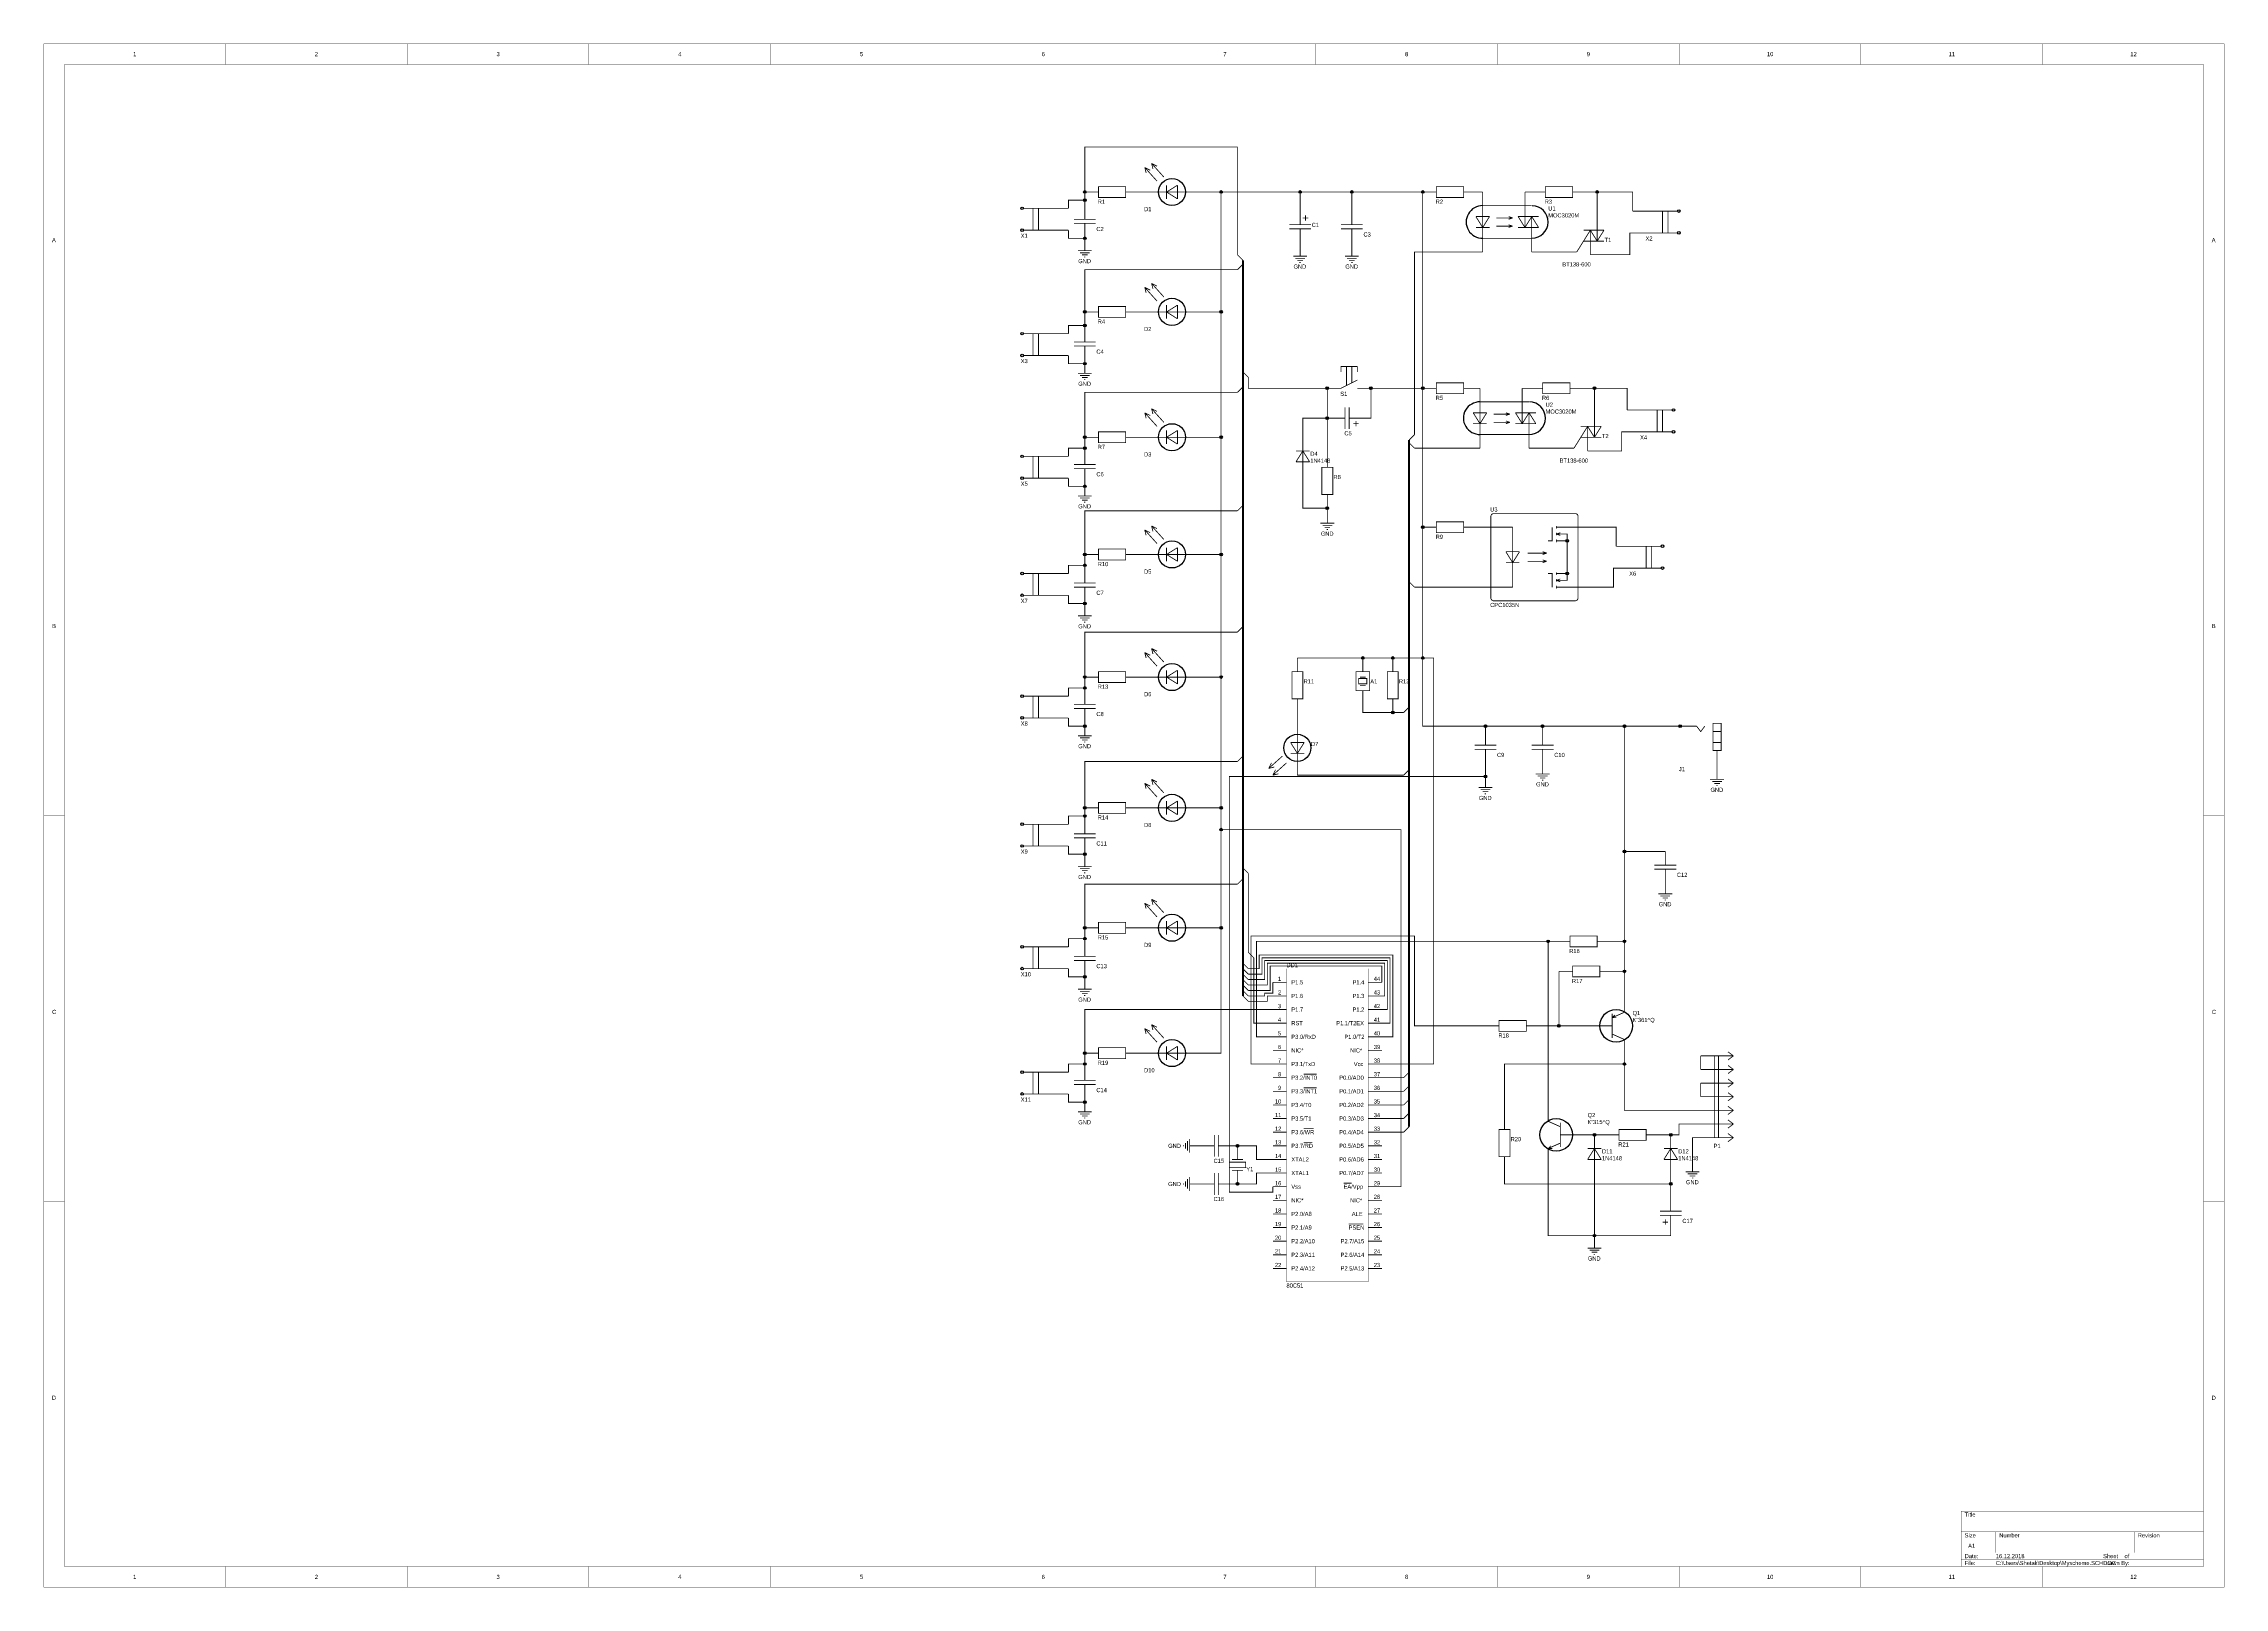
# Model space of a CAD drawing. Header units: millimetres. Extents: x 0 to 1291, y 0 to 606.
# Drawn here: x 0 to 800, y 0 to 566 of the extents above; entities that cross this region are included whole.
import ezdxf

# ---------------------------------------------------------------- set-up
doc = ezdxf.new("R2010")
doc.units = ezdxf.units.MM
doc.layers.add('Sheet', color=255, linetype='Continuous')

msp = doc.modelspace()

# ---------------------------------------------------------------- linework, layer by layer
at = {"layer": 'Sheet'}
for points, const_width in [([(0, 566.42), (800.06, 566.42), (800.06, 0.04), (0, 0.04), (0, 566.42)], 0.0991), ([(66.67, 558.8), (66.67, 566.42)], 0.0991), ([(133.35, 558.8), (133.35, 566.42)], 0.0991), ([(200.03, 558.8), (200.03, 566.42)], 0.0991), ([(266.7, 558.8), (266.7, 566.42)], 0.0991), ([(333.38, 558.8), (333.38, 566.42)], 0.0991), ([(400.05, 558.8), (400.05, 566.42)], 0.0991), ([(466.73, 558.8), (466.73, 566.42)], 0.0991), ([(533.4, 558.8), (533.4, 566.42)], 0.0991), ([(600.07, 558.8), (600.07, 566.42)], 0.0991), ([(666.75, 558.8), (666.75, 566.42)], 0.0991), ([(733.43, 558.8), (733.43, 566.42)], 0.0991), ([(7.62, 558.8), (792.44, 558.8), (792.44, 7.66), (7.62, 7.66), (7.62, 558.8)], 0.0991), ([(438, 489), (438, 528.5), (382, 528.5), (382, 507)], 0.3), ([(408.5, 516), (404, 521)], 0.3), ([(404, 521), (404.5, 519), (404.5, 519)], 0.3), ([(404, 521), (406, 520)], 0.3), ([(411, 517.5), (406.5, 522.5)], 0.3), ([(406.5, 522.5), (407, 520.5), (407, 520.5)], 0.3), ([(406.5, 522.5), (408.5, 521.5)], 0.3), ([(387, 512), (382, 512)], 0.3), ([(397, 514), (387, 514), (387, 510), (397, 510), (397, 514)], 0.3), ([(397, 512), (402, 512)], 0.3), ([(402, 512), (404, 512)], 0.3), ([(409, 512), (404, 512)], 0.3), ([(412, 512), (409, 512)], 0.3), ([(412, 514.5), (412, 509.5)], 0.3), ([(412, 512), (416, 514.5), (416, 514.5)], 0.3), ([(416, 512), (412, 512)], 0.3), ([(412, 512), (416, 509.5), (416, 509.5)], 0.3), ([(416, 509.5), (416, 514.5)], 0.3), ([(416, 512), (419, 512)], 0.3), ([(419, 512), (424, 512)], 0.3), ([(424, 512), (432, 512)], 0.3), ([(432, 512), (432, 467)], 0.3), ([(432, 512), (506, 512)], 0.3), ([(461, 512), (461, 505)], 0.3), ([(480, 505), (480, 512)], 0.3), ([(511, 512), (506, 512)], 0.3), ([(506, 512), (506, 440)], 0.3), ([(521, 514), (511, 514), (511, 510), (521, 510), (521, 514)], 0.3), ([(521, 512), (526, 512)], 0.3), ([(526, 512), (528, 512)], 0.3), ([(528, 507), (528, 512)], 0.3), ([(543.5, 512), (546, 512)], 0.3), ([(543.5, 507), (543.5, 512)], 0.3), ([(551, 512), (546, 512)], 0.3), ([(561, 514), (551, 514), (551, 510), (561, 510), (561, 514)], 0.3), ([(561, 512), (566, 512)], 0.3), ([(570, 503), (570, 512), (566, 512)], 0.3), ([(583, 505), (583, 512), (570, 512)], 0.3), ([(359.5, 506), (371, 506)], 0.3), ([(363, 506), (363, 498)], 0.3), ([(365, 498), (365, 506)], 0.3), ([(371, 506), (376, 506)], 0.3), ([(376, 506), (376, 509), (382, 509)], 0.3), ([(382, 502), (382, 507)], 0.3), ([(461, 500), (461, 505)], 0.3), ([(480, 500), (480, 505)], 0.3), ([(528, 507), (528, 495)], 0.3), ([(528, 507), (546, 507)], 0.3), ([(543.5, 499), (543.5, 507)], 0.3), ([(588, 505), (583, 505)], 0.3), ([(599.5, 505), (588, 505)], 0.3), ([(594, 505), (594, 497)], 0.3), ([(596, 497), (596, 505)], 0.3), ([(359.5, 498), (371, 498)], 0.3), ([(371, 498), (376, 498)], 0.3), ([(376, 498), (376, 495), (382, 495)], 0.3), ([(386, 502), (378, 502)], 0.3), ([(386, 500.5), (378, 500.5)], 0.3), ([(382, 500.5), (382, 495.5)], 0.3), ([(465, 500), (457, 500)], 0.3), ([(465, 498.5), (457, 498.5)], 0.3), ([(461, 498.5), (461, 493.5)], 0.3), ([(462, 502.5), (464, 502.5)], 0.3), ([(463, 501.5), (463, 503.5)], 0.3), ([(484, 500), (476, 500)], 0.3), ([(484, 498.5), (476, 498.5)], 0.3), ([(480, 498.5), (480, 493.5)], 0.3), ([(525.5, 503), (530.5, 503)], 0.3), ([(528, 499), (525.5, 503)], 0.3), ([(525.5, 499), (530.5, 499)], 0.3), ([(528, 499), (530.5, 503)], 0.3), ([(533, 502.5), (539, 502.5)], 0.3), ([(539, 499.5), (533, 499.5)], 0.3), ([(539, 502.5), (537.5, 503), (537.5, 503)], 0.3), ([(539, 502.5), (537.5, 502)], 0.3), ([(539, 499.5), (537.5, 500), (537.5, 500)], 0.3), ([(539, 499.5), (537.5, 499)], 0.3), ([(543.5, 499), (541, 503)], 0.3), ([(543.5, 503), (541, 503)], 0.3), ([(543.5, 499), (541, 499)], 0.3), ([(543.5, 503), (548.5, 503)], 0.3), ([(546, 503), (543.5, 499)], 0.3), ([(543.5, 499), (548.5, 499)], 0.3), ([(546, 503), (548.5, 499)], 0.3), ([(546, 495), (546, 503)], 0.3), ([(565, 498), (570, 498)], 0.3), ([(567.5, 498), (565, 494)], 0.3), ([(567.5, 498), (567.5, 494)], 0.3), ([(567.5, 498), (570, 494)], 0.3), ([(583, 497), (582, 497), (582, 489), (567.5, 489)], 0.3), ([(570, 498), (570, 503)], 0.3), ([(570, 494), (572.5, 498)], 0.3), ([(570, 494), (570, 498)], 0.3), ([(570, 498), (572.5, 498)], 0.3), ([(588, 497), (583, 497)], 0.3), ([(599.5, 497), (588, 497)], 0.3), ([(379.46, 490.46), (384.54, 490.46)], 0.3), ([(380.22, 489.7), (383.78, 489.7)], 0.3), ([(380.98, 488.94), (383.02, 488.94)], 0.3), ([(381.75, 488.17), (382.25, 488.17)], 0.3), ([(382, 495.5), (382, 493)], 0.3), ([(382, 493), (382, 490.46)], 0.3), ([(440, 487), (438, 489)], 0.3), ([(458.46, 488.46), (463.54, 488.46)], 0.3), ([(461, 493.5), (461, 491)], 0.3), ([(461, 491), (461, 488.46)], 0.3), ([(477.46, 488.46), (482.54, 488.46)], 0.3), ([(480, 491), (480, 493.5)], 0.3), ([(480, 491), (480, 488.46)], 0.3), ([(503, 423), (503, 490), (528, 490), (528, 490)], 0.3), ([(528, 495), (546, 495)], 0.3), ([(528, 495), (528, 490)], 0.3), ([(546, 495), (546, 490)], 0.3), ([(557.5, 490), (546, 490), (546, 490)], 0.3), ([(562.5, 490), (557.5, 490)], 0.3), ([(565, 494), (562.5, 490)], 0.3), ([(565, 494), (570, 494)], 0.3), ([(567.5, 494), (567.5, 489)], 0.3), ([(570, 494), (572.5, 494)], 0.3), ([(382, 462), (382, 483.5), (438, 483.5)], 0.3), ([(438, 483.5), (440, 485.5)], 0.3), ([(440, 217), (440, 487), (440, 487)], 0.749), ([(459.22, 487.7), (462.78, 487.7)], 0.3), ([(459.98, 486.94), (462.02, 486.94)], 0.3), ([(460.75, 486.17), (461.25, 486.17)], 0.3), ([(478.22, 487.7), (481.78, 487.7)], 0.3), ([(478.98, 486.94), (481.02, 486.94)], 0.3), ([(479.75, 486.17), (480.25, 486.17)], 0.3), ([(408.5, 472), (404, 477)], 0.3), ([(404, 477), (404.5, 475), (404.5, 475)], 0.3), ([(404, 477), (406, 476)], 0.3), ([(411, 473.5), (406.5, 478.5)], 0.3), ([(406.5, 478.5), (407, 476.5), (407, 476.5)], 0.3), ([(406.5, 478.5), (408.5, 477.5)], 0.3), ([(387, 468), (382, 468)], 0.3), ([(397, 470), (387, 470), (387, 466), (397, 466), (397, 470)], 0.3), ([(397, 468), (402, 468)], 0.3), ([(402, 468), (404, 468)], 0.3), ([(409, 468), (404, 468)], 0.3), ([(412, 468), (409, 468)], 0.3), ([(412, 470.5), (412, 465.5)], 0.3), ([(412, 468), (416, 470.5), (416, 470.5)], 0.3), ([(416, 468), (412, 468)], 0.3), ([(412, 468), (416, 465.5), (416, 465.5)], 0.3), ([(416, 465.5), (416, 470.5)], 0.3), ([(416, 468), (419, 468)], 0.3), ([(419, 468), (424, 468)], 0.3), ([(424, 468), (432, 468)], 0.3), ([(432, 467), (432, 422)], 0.3), ([(359.5, 460), (371, 460)], 0.3), ([(363, 460), (363, 452)], 0.3), ([(365, 452), (365, 460)], 0.3), ([(371, 460), (376, 460)], 0.3), ([(376, 460), (376, 463), (382, 463)], 0.3), ([(386, 457), (378, 457)], 0.3), ([(382, 457), (382, 462)], 0.3), ([(359.5, 452), (371, 452)], 0.3), ([(371, 452), (376, 452)], 0.3), ([(376, 452), (376, 449), (382, 449)], 0.3), ([(386, 455.5), (378, 455.5)], 0.3), ([(382, 455.5), (382, 450.5)], 0.3), ([(382, 450.5), (382, 448)], 0.3), ([(382, 448), (382, 445.46)], 0.3), ([(482, 448), (476, 448), (476, 446)], 0.3), ([(478, 448), (478, 441)], 0.3), ([(480, 448), (480, 442)], 0.3), ([(482, 448), (482, 446)], 0.3), ([(379.46, 445.46), (384.54, 445.46)], 0.3), ([(380.22, 444.7), (383.78, 444.7)], 0.3), ([(380.98, 443.94), (383.02, 443.94)], 0.3), ([(381.75, 443.17), (382.25, 443.17)], 0.3), ([(438, 438.5), (440, 440.5)], 0.3), ([(440, 446), (442, 444)], 0.3), ([(442, 444), (442, 444), (442, 440), (471, 440), (471, 429)], 0.3), ([(476, 440), (471, 440)], 0.3), ([(482, 443), (476, 440), (476, 440)], 0.3), ([(482, 440), (487, 440)], 0.3), ([(506, 440), (487, 440), (487, 429), (484, 429)], 0.3), ([(511, 440), (506, 440)], 0.3), ([(506, 440), (506, 389)], 0.3), ([(521, 442), (511, 442), (511, 438), (521, 438), (521, 442)], 0.3), ([(521, 440), (526, 440)], 0.3), ([(526, 440), (527, 440)], 0.3), ([(527, 435), (527, 440)], 0.3), ([(542.5, 440), (545, 440)], 0.3), ([(542.5, 435), (542.5, 440)], 0.3), ([(550, 440), (545, 440)], 0.3), ([(560, 442), (550, 442), (550, 438), (560, 438), (560, 442)], 0.3), ([(560, 440), (565, 440)], 0.3), ([(569, 431), (569, 440), (565, 440)], 0.3), ([(581, 432), (581, 440), (569, 440)], 0.3), ([(382, 417), (382, 438.5), (438, 438.5)], 0.3), ([(411, 427.5), (406.5, 432.5)], 0.3), ([(406.5, 432.5), (407, 430.5), (407, 430.5)], 0.3), ([(406.5, 432.5), (408.5, 431.5)], 0.3), ([(477.5, 425), (477.5, 433)], 0.3), ([(479, 425), (479, 433)], 0.3), ([(527, 435), (527, 423)], 0.3), ([(527, 435), (545, 435)], 0.3), ([(542.5, 427), (542.5, 435)], 0.3), ([(586, 432), (581, 432)], 0.3), ([(597.5, 432), (586, 432)], 0.3), ([(592, 432), (592, 424)], 0.3), ([(594, 424), (594, 432)], 0.3), ([(7.62, 424.81), (0, 424.81)], 0.0991), ([(397, 424), (387, 424), (387, 420), (397, 420), (397, 424)], 0.3), ([(408.5, 426), (404, 431)], 0.3), ([(404, 431), (404.5, 429), (404.5, 429)], 0.3), ([(404, 431), (406, 430)], 0.3), ([(412, 424.5), (412, 419.5)], 0.3), ([(412, 422), (416, 424.5), (416, 424.5)], 0.3), ([(416, 419.5), (416, 424.5)], 0.3), ([(462, 422), (462, 429), (462, 429), (471, 429)], 0.3), ([(471, 429), (472.5, 429)], 0.3), ([(471, 429), (471, 429)], 0.3), ([(471, 416), (471, 429)], 0.3), ([(471, 429), (471, 429)], 0.3), ([(477.5, 429), (472.5, 429)], 0.3), ([(479, 429), (484, 429)], 0.3), ([(480.5, 427), (482.5, 427)], 0.3), ([(481.5, 428), (481.5, 426)], 0.3), ([(524.5, 431), (529.5, 431)], 0.3), ([(527, 427), (524.5, 431)], 0.3), ([(524.5, 427), (529.5, 427)], 0.3), ([(527, 427), (529.5, 431)], 0.3), ([(532, 430.5), (538, 430.5)], 0.3), ([(538, 427.5), (532, 427.5)], 0.3), ([(538, 430.5), (536.5, 431), (536.5, 431)], 0.3), ([(538, 430.5), (536.5, 430)], 0.3), ([(538, 427.5), (536.5, 428), (536.5, 428)], 0.3), ([(538, 427.5), (536.5, 427)], 0.3), ([(542.5, 427), (540, 431)], 0.3), ([(542.5, 431), (540, 431)], 0.3), ([(542.5, 427), (540, 427)], 0.3), ([(542.5, 431), (547.5, 431)], 0.3), ([(545, 431), (542.5, 427)], 0.3), ([(542.5, 427), (547.5, 427)], 0.3), ([(545, 431), (547.5, 427)], 0.3), ([(545, 423), (545, 431)], 0.3), ([(564, 426), (569, 426)], 0.3), ([(566.5, 426), (564, 422)], 0.3), ([(566.5, 426), (566.5, 422)], 0.3), ([(566.5, 426), (569, 422)], 0.3), ([(581, 424), (579, 424), (579, 417), (566.5, 417)], 0.3), ([(569, 426), (569, 431)], 0.3), ([(569, 422), (571.5, 426)], 0.3), ([(569, 422), (569, 426)], 0.3), ([(569, 426), (571.5, 426)], 0.3), ([(586, 424), (581, 424)], 0.3), ([(597.5, 424), (586, 424)], 0.3), ([(792.48, 424.81), (800.1, 424.81)], 0.0991), ([(376, 415), (376, 418), (382, 418)], 0.3), ([(387, 422), (382, 422)], 0.3), ([(382, 412), (382, 417)], 0.3), ([(397, 422), (402, 422)], 0.3), ([(402, 422), (404, 422)], 0.3), ([(409, 422), (404, 422)], 0.3), ([(412, 422), (409, 422)], 0.3), ([(416, 422), (412, 422)], 0.3), ([(412, 422), (416, 419.5), (416, 419.5)], 0.3), ([(416, 422), (419, 422)], 0.3), ([(419, 422), (424, 422)], 0.3), ([(432, 422), (424, 422)], 0.3), ([(432, 378.5), (432, 422)], 0.3), ([(459.5, 417), (464.5, 417)], 0.3), ([(462, 417), (459.5, 413), (459.5, 413)], 0.3), ([(462, 417), (462, 422)], 0.3), ([(462, 413), (462, 417)], 0.3), ([(464.5, 413), (462, 417)], 0.3), ([(471, 411), (471, 416)], 0.3), ([(501, 169), (501, 421)], 0.749), ([(503, 423), (501, 421)], 0.3), ([(501, 420), (503, 418)], 0.3), ([(503, 418), (503, 418), (527, 418)], 0.3), ([(527, 423), (545, 423)], 0.3), ([(527, 423), (527, 418)], 0.3), ([(545, 423), (545, 418)], 0.3), ([(556.5, 418), (545, 418), (545, 418)], 0.3), ([(561.5, 418), (556.5, 418)], 0.3), ([(564, 422), (561.5, 418)], 0.3), ([(564, 422), (569, 422)], 0.3), ([(566.5, 422), (566.5, 417)], 0.3), ([(569, 422), (571.5, 422)], 0.3), ([(359.5, 415), (371, 415)], 0.3), ([(363, 415), (363, 407)], 0.3), ([(365, 407), (365, 415)], 0.3), ([(371, 415), (376, 415)], 0.3), ([(386, 412), (378, 412)], 0.3), ([(386, 410.5), (378, 410.5)], 0.3), ([(382, 410.5), (382, 405.5)], 0.3), ([(459.5, 413), (464.5, 413)], 0.3), ([(462, 413), (462, 408)], 0.3), ([(471, 396), (462, 396), (462, 408)], 0.3), ([(469, 411), (469, 401), (473, 401), (473, 411), (469, 411)], 0.3), ([(359.5, 407), (371, 407)], 0.3), ([(371, 407), (376, 407)], 0.3), ([(376, 407), (376, 404), (382, 404)], 0.3), ([(379.46, 400.46), (384.54, 400.46)], 0.3), ([(382, 405.5), (382, 403)], 0.3), ([(382, 403), (382, 400.46)], 0.3), ([(471, 401), (471, 396)], 0.3), ([(380.22, 399.7), (383.78, 399.7)], 0.3), ([(380.98, 398.94), (383.02, 398.94)], 0.3), ([(381.75, 398.17), (382.25, 398.17)], 0.3), ([(382, 373.5), (382, 395), (438, 395)], 0.3), ([(438, 395), (440, 397)], 0.3), ([(471, 396), (471, 393)], 0.3), ([(471, 393), (471, 390.46)], 0.3), ([(531, 393), (531, 393.05), (531.01, 393.09), (531.01, 393.14), (531.02, 393.19), (531.03, 393.23), (531.05, 393.28), (531.07, 393.32), (531.09, 393.37), (531.11, 393.41), (531.13, 393.45), (531.16, 393.5), (531.18, 393.54), (531.21, 393.58), (531.25, 393.61), (531.28, 393.65), (531.31, 393.69), (531.35, 393.72), (531.39, 393.75), (531.42, 393.79), (531.46, 393.82), (531.5, 393.84), (531.55, 393.87), (531.59, 393.89), (531.63, 393.91), (531.68, 393.93), (531.72, 393.95), (531.77, 393.97), (531.81, 393.98), (531.86, 393.99), (531.91, 393.99), (531.95, 394), (532, 394)], 0.3), ([(531, 363), (531, 393)], 0.3), ([(532, 394), (562, 394)], 0.3), ([(562, 394), (562.05, 394), (562.09, 393.99), (562.14, 393.99), (562.19, 393.98), (562.23, 393.97), (562.28, 393.95), (562.32, 393.93), (562.37, 393.91), (562.41, 393.89), (562.45, 393.87), (562.5, 393.84), (562.54, 393.82), (562.58, 393.79), (562.61, 393.75), (562.65, 393.72), (562.69, 393.69), (562.72, 393.65), (562.75, 393.61), (562.79, 393.58), (562.82, 393.54), (562.84, 393.5), (562.87, 393.45), (562.89, 393.41), (562.91, 393.37), (562.93, 393.32), (562.95, 393.28), (562.97, 393.23), (562.98, 393.19), (562.99, 393.14), (562.99, 393.09), (563, 393.05), (563, 393)], 0.3), ([(563, 363), (563, 393)], 0.3), ([(408.5, 383), (404, 388)], 0.3), ([(404, 388), (404.5, 386), (404.5, 386)], 0.3), ([(404, 388), (406, 387)], 0.3), ([(411, 384.5), (406.5, 389.5)], 0.3), ([(406.5, 389.5), (407, 387.5), (407, 387.5)], 0.3), ([(406.5, 389.5), (408.5, 388.5)], 0.3), ([(468.46, 390.46), (473.54, 390.46)], 0.3), ([(469.22, 389.7), (472.78, 389.7)], 0.3), ([(469.98, 388.94), (472.02, 388.94)], 0.3), ([(470.75, 388.17), (471.25, 388.17)], 0.3), ([(511, 389), (506, 389)], 0.3), ([(506, 389), (506, 341)], 0.3), ([(521, 391), (511, 391), (511, 387), (521, 387), (521, 391)], 0.3), ([(521, 389), (526, 389)], 0.3), ([(531, 389), (526, 389)], 0.3), ([(531, 389), (539, 389)], 0.3), ([(539, 389), (539, 367)], 0.3), ([(553.5, 389), (553.5, 384), (552, 384)], 0.3), ([(555, 389.5), (555, 388.5)], 0.3), ([(555, 389), (563, 389)], 0.3), ([(555, 387), (555, 386)], 0.3), ([(555, 386.5), (556.5, 387)], 0.3), ([(559, 384), (559, 386.5), (555, 386.5)], 0.3), ([(555, 386.5), (556.5, 386)], 0.3), ([(555, 384.5), (555, 383.5)], 0.3), ([(555, 384), (559, 384), (559, 372), (555, 372)], 0.3), ([(563, 389), (568, 389)], 0.3), ([(577, 382), (577, 389), (568, 389)], 0.3), ([(387, 379), (382, 379)], 0.3), ([(397, 381), (387, 381), (387, 377), (397, 377), (397, 381)], 0.3), ([(397, 379), (402, 379)], 0.3), ([(402, 379), (404, 379)], 0.3), ([(409, 379), (404, 379)], 0.3), ([(412, 379), (409, 379)], 0.3), ([(412, 381.5), (412, 376.5)], 0.3), ([(412, 379), (416, 381.5), (416, 381.5)], 0.3), ([(416, 379), (412, 379)], 0.3), ([(412, 379), (416, 376.5), (416, 376.5)], 0.3), ([(416, 376.5), (416, 381.5)], 0.3), ([(416, 379), (419, 379)], 0.3), ([(419, 379), (424, 379)], 0.3), ([(424, 379), (432, 379)], 0.3), ([(432, 334), (432, 378.5)], 0.3), ([(536.5, 380), (541.5, 380)], 0.3), ([(539, 376), (536.5, 380), (536.5, 380)], 0.3), ([(536.5, 376), (541.5, 376)], 0.3), ([(539, 376), (541.5, 380), (541.5, 380)], 0.3), ([(544.5, 379.5), (551.5, 379.5)], 0.3), ([(551.5, 376.5), (544.5, 376.5)], 0.3), ([(551.5, 379.5), (550, 380), (550, 380)], 0.3), ([(551.5, 379.5), (550, 379)], 0.3), ([(551.5, 376.5), (550, 377), (550, 377)], 0.3), ([(551.5, 376.5), (550, 376)], 0.3), ([(582, 382), (577, 382)], 0.3), ([(593.5, 382), (582, 382)], 0.3), ([(588, 382), (588, 374)], 0.3), ([(590, 374), (590, 382)], 0.3), ([(359.5, 372), (371, 372)], 0.3), ([(363, 372), (363, 364)], 0.3), ([(365, 364), (365, 372)], 0.3), ([(371, 372), (376, 372)], 0.3), ([(376, 372), (376, 375), (382, 375)], 0.3), ([(386, 368.5), (378, 368.5)], 0.3), ([(382, 368.5), (382, 373.5)], 0.3), ([(501, 369), (503, 367)], 0.3), ([(553.5, 367), (553.5, 372), (552, 372)], 0.3), ([(555, 371.5), (555, 372.5)], 0.3), ([(559, 372), (559, 369.5), (555, 369.5)], 0.3), ([(555, 369), (555, 370)], 0.3), ([(555, 369.5), (556.5, 370)], 0.3), ([(555, 369.5), (556.5, 369)], 0.3), ([(577, 374), (576, 374), (576, 367), (568, 367)], 0.3), ([(582, 374), (577, 374)], 0.3), ([(593.5, 374), (582, 374)], 0.3), ([(359.5, 364), (371, 364)], 0.3), ([(371, 364), (376, 364)], 0.3), ([(376, 364), (376, 361), (382, 361)], 0.3), ([(386, 367), (378, 367)], 0.3), ([(382, 367), (382, 362)], 0.3), ([(382, 362), (382, 359)], 0.3), ([(526, 367), (503, 367), (503, 367)], 0.3), ([(531, 367), (526, 367)], 0.3), ([(531, 367), (539, 367)], 0.3), ([(532, 362), (531.95, 362), (531.91, 362.01), (531.86, 362.01), (531.81, 362.02), (531.77, 362.03), (531.72, 362.05), (531.68, 362.07), (531.63, 362.09), (531.59, 362.11), (531.55, 362.13), (531.5, 362.16), (531.46, 362.18), (531.42, 362.21), (531.39, 362.25), (531.35, 362.28), (531.31, 362.31), (531.28, 362.35), (531.25, 362.39), (531.21, 362.42), (531.18, 362.46), (531.16, 362.5), (531.13, 362.55), (531.11, 362.59), (531.09, 362.63), (531.07, 362.68), (531.05, 362.72), (531.03, 362.77), (531.02, 362.81), (531.01, 362.86), (531.01, 362.91), (531, 362.95), (531, 363)], 0.3), ([(532, 362), (562, 362)], 0.3), ([(555, 366.5), (555, 367.5)], 0.3), ([(555, 367), (563, 367)], 0.3), ([(563, 363), (563, 362.95), (562.99, 362.91), (562.99, 362.86), (562.98, 362.81), (562.97, 362.77), (562.95, 362.72), (562.93, 362.68), (562.91, 362.63), (562.89, 362.59), (562.87, 362.55), (562.84, 362.5), (562.82, 362.46), (562.79, 362.42), (562.75, 362.39), (562.72, 362.35), (562.69, 362.31), (562.65, 362.28), (562.61, 362.25), (562.58, 362.21), (562.54, 362.18), (562.5, 362.16), (562.45, 362.13), (562.41, 362.11), (562.37, 362.09), (562.32, 362.07), (562.28, 362.05), (562.23, 362.03), (562.19, 362.02), (562.14, 362.01), (562.09, 362.01), (562.05, 362), (562, 362)], 0.3), ([(563, 367), (568, 367)], 0.3), ([(379.46, 356.46), (384.54, 356.46)], 0.3), ([(380.22, 355.7), (383.78, 355.7)], 0.3), ([(380.98, 354.94), (383.02, 354.94)], 0.3), ([(381.75, 354.17), (382.25, 354.17)], 0.3), ([(382, 359), (382, 356.46)], 0.3), ([(438, 350.5), (440, 352.5)], 0.3), ([(382, 329), (382, 350.5), (438, 350.5)], 0.3), ([(411, 339.5), (406.5, 344.5)], 0.3), ([(406.5, 344.5), (407, 342.5), (407, 342.5)], 0.3), ([(406.5, 344.5), (408.5, 343.5)], 0.3), ([(397, 336), (387, 336), (387, 332), (397, 332), (397, 336)], 0.3), ([(408.5, 338), (404, 343)], 0.3), ([(404, 343), (404.5, 341), (404.5, 341)], 0.3), ([(404, 343), (406, 342)], 0.3), ([(412, 336.5), (412, 331.5)], 0.3), ([(412, 334), (416, 336.5), (416, 336.5)], 0.3), ([(416, 331.5), (416, 336.5)], 0.3), ([(458, 336), (458, 326), (462, 326), (462, 336), (458, 336)], 0.3), ([(460, 336), (460, 341)], 0.3), ([(506, 341), (460, 341)], 0.3), ([(486.5, 329), (481.5, 329), (481.5, 336), (486.5, 336), (486.5, 329)], 0.3), ([(484, 336), (484, 341)], 0.3), ([(506, 341), (510, 341), (510, 192), (491, 192)], 0.3), ([(493, 336), (493, 326), (497, 326), (497, 336), (493, 336)], 0.3), ([(495, 336), (495, 341)], 0.3), ([(506, 341), (506, 316), (595.5, 316), (595.5, 316)], 0.3), ([(376, 327), (376, 330), (382, 330)], 0.3), ([(387, 334), (382, 334)], 0.3), ([(382, 324), (382, 329)], 0.3), ([(397, 334), (402, 334)], 0.3), ([(402, 334), (404, 334)], 0.3), ([(409, 334), (404, 334)], 0.3), ([(412, 334), (409, 334)], 0.3), ([(416, 334), (412, 334)], 0.3), ([(412, 334), (416, 331.5), (416, 331.5)], 0.3), ([(416, 334), (419, 334)], 0.3), ([(419, 334), (424, 334)], 0.3), ([(424, 334), (432, 334)], 0.3), ([(432, 334), (432, 286.5)], 0.3), ([(485.5, 333.5), (482.5, 333.5), (482.5, 331.5), (485.5, 331.5), (485.5, 333.5)], 0.3), ([(483, 334), (485, 334)], 0.3), ([(483, 331), (485, 331)], 0.3), ([(484, 329), (484, 324)], 0.3), ([(359.5, 327), (371, 327)], 0.3), ([(363, 327), (363, 319)], 0.3), ([(365, 319), (365, 327)], 0.3), ([(371, 327), (376, 327)], 0.3), ([(386, 324), (378, 324)], 0.3), ([(386, 322.5), (378, 322.5)], 0.3), ([(382, 322.5), (382, 317.5)], 0.3), ([(460, 326), (460, 321)], 0.3), ([(460, 321), (460, 318)], 0.3), ([(484, 324), (484, 321), (499, 321)], 0.3), ([(495, 326), (495, 321)], 0.3), ([(499, 321), (501, 323)], 0.3), ([(359.5, 319), (371, 319)], 0.3), ([(371, 319), (376, 319)], 0.3), ([(376, 319), (376, 316), (382, 316)], 0.3), ([(379.46, 312.46), (384.54, 312.46)], 0.3), ([(382, 317.5), (382, 315)], 0.3), ([(382, 315), (382, 312.46)], 0.3), ([(460, 313), (460, 318)], 0.3), ([(460, 310), (460, 313)], 0.3), ([(529, 316), (529, 314)], 0.3), ([(529, 309), (529, 314)], 0.3), ([(550, 316), (550, 314)], 0.3), ([(550, 309), (550, 314)], 0.3), ([(580, 316), (580, 237)], 0.3), ([(600.5, 316), (595.5, 316)], 0.3), ([(606.5, 316), (600.5, 316)], 0.3), ([(606.5, 316), (608, 314), (609.5, 316)], 0.3), ([(612.5, 307), (612.5, 317)], 0.3), ([(612.5, 307), (615.5, 307), (615.5, 317), (612.5, 317)], 0.3), ([(612.5, 317), (615.46, 317), (615.46, 314.04), (612.5, 314.04), (612.5, 317)], 0.3), ([(612.5, 314), (615.5, 314)], 0.3), ([(380.22, 311.7), (383.78, 311.7)], 0.3), ([(380.98, 310.94), (383.02, 310.94)], 0.3), ([(381.75, 310.17), (382.25, 310.17)], 0.3), ([(438, 303), (440, 305)], 0.3), ([(454.5, 305), (449.5, 300.5)], 0.3), ([(462.5, 310), (457.5, 310)], 0.3), ([(460, 306), (457.5, 310), (457.5, 310)], 0.3), ([(457.5, 306), (462.5, 306)], 0.3), ([(460, 310), (460, 306)], 0.3), ([(460, 306), (462.5, 310), (462.5, 310)], 0.3), ([(460, 306), (460, 303)], 0.3), ([(533, 309), (525, 309)], 0.3), ([(533, 307.5), (525, 307.5)], 0.3), ([(529, 307.5), (529, 302.5)], 0.3), ([(554, 309), (546, 309)], 0.3), ([(554, 307.5), (546, 307.5)], 0.3), ([(550, 307.5), (550, 302.5)], 0.3), ([(615.5, 310), (612.5, 310)], 0.3), ([(612.5, 310), (615.46, 310), (615.46, 307.04), (612.5, 307.04), (612.5, 310)], 0.3), ([(614, 307), (614, 302)], 0.3), ([(382, 281.5), (382, 303), (438, 303)], 0.3), ([(411, 291.5), (406.5, 296.5)], 0.3), ([(406.5, 296.5), (407, 294.5), (407, 294.5)], 0.3), ([(406.5, 296.5), (408.5, 295.5)], 0.3), ([(529, 297.5), (435, 297.5), (435, 145), (451, 145), (451, 147)], 0.3), ([(449.5, 300.5), (450.5, 302.5)], 0.3), ([(449.5, 300.5), (451.5, 301), (451.5, 301)], 0.3), ([(456, 302.5), (451, 298)], 0.3), ([(451, 298), (452, 300)], 0.3), ([(451, 298), (453, 298.5), (453, 298.5)], 0.3), ([(460, 303), (460, 298)], 0.3), ([(460, 298), (499, 298), (499, 298)], 0.3), ([(499, 298), (501, 300)], 0.3), ([(529, 302.5), (529, 296)], 0.3), ([(529, 296), (529, 293.46)], 0.3), ([(547.46, 298.46), (552.54, 298.46)], 0.3), ([(548.22, 297.7), (551.78, 297.7)], 0.3), ([(548.98, 296.94), (551.02, 296.94)], 0.3), ([(549.75, 296.17), (550.25, 296.17)], 0.3), ([(550, 302.5), (550, 301)], 0.3), ([(550, 301), (550, 298.46)], 0.3), ([(611.46, 296.46), (616.54, 296.46)], 0.3), ([(614, 299), (614, 302)], 0.3), ([(614, 299), (614, 296.46)], 0.3), ([(397, 288), (387, 288), (387, 284), (397, 284), (397, 288)], 0.3), ([(408.5, 290), (404, 295)], 0.3), ([(404, 295), (404.5, 293), (404.5, 293)], 0.3), ([(404, 295), (406, 294)], 0.3), ([(412, 288.5), (412, 283.5)], 0.3), ([(412, 286), (416, 288.5), (416, 288.5)], 0.3), ([(416, 283.5), (416, 288.5)], 0.3), ([(526.46, 293.46), (531.54, 293.46)], 0.3), ([(527.22, 292.7), (530.78, 292.7)], 0.3), ([(527.98, 291.94), (530.02, 291.94)], 0.3), ([(528.75, 291.17), (529.25, 291.17)], 0.3), ([(612.22, 295.7), (615.78, 295.7)], 0.3), ([(612.98, 294.94), (615.02, 294.94)], 0.3), ([(613.75, 294.17), (614.25, 294.17)], 0.3), ([(7.62, 283.21), (0, 283.21)], 0.0991), ([(359.5, 280), (371, 280)], 0.3), ([(363, 280), (363, 272)], 0.3), ([(365, 272), (365, 280)], 0.3), ([(371, 280), (376, 280)], 0.3), ([(376, 280), (376, 283), (382, 283)], 0.3), ([(387, 286), (382, 286)], 0.3), ([(382, 276.5), (382, 281.5)], 0.3), ([(397, 286), (402, 286)], 0.3), ([(402, 286), (404, 286)], 0.3), ([(409, 286), (404, 286)], 0.3), ([(412, 286), (409, 286)], 0.3), ([(416, 286), (412, 286)], 0.3), ([(412, 286), (416, 283.5), (416, 283.5)], 0.3), ([(416, 286), (419, 286)], 0.3), ([(419, 286), (424, 286)], 0.3), ([(424, 286), (432, 286)], 0.3), ([(432, 241.5), (432, 241.5), (432, 286.5)], 0.3), ([(792.48, 283.21), (800.1, 283.21)], 0.0991), ([(359.5, 272), (371, 272)], 0.3), ([(371, 272), (376, 272)], 0.3), ([(376, 272), (376, 269), (382, 269)], 0.3), ([(386, 276.5), (378, 276.5)], 0.3), ([(386, 275), (378, 275)], 0.3), ([(382, 275), (382, 270)], 0.3), ([(432, 278), (498, 278), (498, 147), (491, 147), (491, 147)], 0.3), ([(379.46, 264.46), (384.54, 264.46)], 0.3), ([(382, 270), (382, 267)], 0.3), ([(382, 267), (382, 264.46)], 0.3), ([(442, 262), (440, 264)], 0.3), ([(580, 270), (595, 270)], 0.3), ([(599, 265), (591, 265)], 0.3), ([(595, 265), (595, 270)], 0.3), ([(380.22, 263.7), (383.78, 263.7)], 0.3), ([(380.98, 262.94), (383.02, 262.94)], 0.3), ([(381.75, 262.17), (382.25, 262.17)], 0.3), ([(382, 236.5), (382, 258), (438, 258)], 0.3), ([(440, 260), (438, 258)], 0.3), ([(442, 262), (442, 233), (444, 231), (444, 207), (444, 207), (451, 207)], 0.3), ([(599, 263.5), (591, 263.5)], 0.3), ([(595, 263.5), (595, 258.5)], 0.3), ([(595, 258.5), (595, 257)], 0.3), ([(595, 257), (595, 254.46)], 0.3), ([(408.5, 246), (404, 251)], 0.3), ([(404, 251), (404.5, 249), (404.5, 249)], 0.3), ([(404, 251), (406, 250)], 0.3), ([(411, 247.5), (406.5, 252.5)], 0.3), ([(406.5, 252.5), (407, 250.5), (407, 250.5)], 0.3), ([(406.5, 252.5), (408.5, 251.5)], 0.3), ([(592.46, 254.46), (597.54, 254.46)], 0.3), ([(593.22, 253.7), (596.78, 253.7)], 0.3), ([(593.98, 252.94), (596.02, 252.94)], 0.3), ([(594.75, 252.17), (595.25, 252.17)], 0.3), ([(387, 242), (382, 242)], 0.3), ([(397, 244), (387, 244), (387, 240), (397, 240), (397, 244)], 0.3), ([(397, 242), (402, 242)], 0.3), ([(402, 242), (404, 242)], 0.3), ([(409, 242), (404, 242)], 0.3), ([(412, 242), (409, 242)], 0.3), ([(412, 244.5), (412, 239.5)], 0.3), ([(412, 242), (416, 244.5), (416, 244.5)], 0.3), ([(416, 242), (412, 242)], 0.3), ([(412, 242), (416, 239.5), (416, 239.5)], 0.3), ([(416, 239.5), (416, 244.5)], 0.3), ([(416, 242), (419, 242)], 0.3), ([(419, 242), (424, 242)], 0.3), ([(424, 242), (432, 242)], 0.3), ([(424, 196), (432, 196), (432, 241.5)], 0.3), ([(359.5, 235), (371, 235)], 0.3), ([(363, 235), (363, 227)], 0.3), ([(365, 227), (365, 235)], 0.3), ([(371, 235), (376, 235)], 0.3), ([(376, 235), (376, 238), (382, 238)], 0.3), ([(382, 231.5), (382, 236.5)], 0.3), ([(491, 202), (495, 202), (495, 232), (446, 232), (446, 227), (442, 227)], 0.3), ([(451, 192), (443, 192), (443, 192), (443, 239), (503, 239), (503, 206), (529, 206)], 0.3), ([(451, 202), (445, 202), (445, 202), (445, 237), (555, 237)], 0.3), ([(552, 237), (552, 176)], 0.3), ([(560, 237), (555, 237)], 0.3), ([(560, 235), (570, 235), (570, 239), (560, 239), (560, 235)], 0.3), ([(570, 237), (575, 237)], 0.3), ([(580, 237), (575, 237)], 0.3), ([(580, 237), (580, 216)], 0.3), ([(359.5, 227), (371, 227)], 0.3), ([(371, 227), (376, 227)], 0.3), ([(376, 227), (376, 224), (382, 224)], 0.3), ([(386, 231.5), (378, 231.5)], 0.3), ([(386, 230), (378, 230)], 0.3), ([(382, 230), (382, 225)], 0.3), ([(382, 225), (382, 222)], 0.3), ([(442, 227), (440, 229)], 0.3), ([(442, 225), (440, 227)], 0.3), ([(442, 223), (440, 225)], 0.3), ([(442, 225), (447, 225), (447, 231), (494, 231), (494, 207), (491, 207)], 0.3), ([(491, 212), (493, 212), (493, 230), (448, 230), (448, 223), (442, 223)], 0.3), ([(491, 217), (492, 217), (492, 229), (449, 229), (449, 221), (442, 221)], 0.3), ([(491, 222), (491, 228), (450, 228), (450, 219), (442, 219)], 0.3), ([(456, 227), (485.96, 227), (485.96, 112.04), (456, 112.04), (456, 227)], 0.0991), ([(561, 226), (556, 226)], 0.3), ([(556, 226), (556, 206)], 0.3), ([(561, 224), (571, 224), (571, 228), (561, 228), (561, 224)], 0.3), ([(571, 226), (576, 226)], 0.3), ([(580, 226), (576, 226)], 0.3), ([(379.46, 219.46), (384.54, 219.46)], 0.3), ([(380.22, 218.7), (383.78, 218.7)], 0.3), ([(380.98, 217.94), (383.02, 217.94)], 0.3), ([(381.75, 217.17), (382.25, 217.17)], 0.3), ([(382, 222), (382, 219.46)], 0.3), ([(442, 221), (440, 223)], 0.3), ([(442, 219), (440, 221)], 0.3), ([(442, 217), (440, 219)], 0.3), ([(442, 215), (440, 217)], 0.3), ([(451, 222), (451, 218), (448, 218), (448, 217), (442, 217)], 0.3), ([(451, 217), (451, 217), (449, 217), (449, 215), (442, 215)], 0.3), ([(456, 222), (451, 222)], 0.3), ([(456, 217), (451, 217)], 0.3), ([(486, 222), (491, 222)], 0.3), ([(486, 217), (491, 217)], 0.3), ([(580, 211), (580, 216)], 0.3), ([(451, 212), (382, 212), (382, 191)], 0.3), ([(456, 212), (451, 212)], 0.3), ([(486, 212), (491, 212)], 0.3), ([(534, 204), (544, 204), (544, 208), (534, 208), (534, 204)], 0.3), ([(580, 211), (575.5, 209), (575.5, 209)], 0.3), ([(575.5, 210.5), (575.5, 201.5)], 0.3), ([(575.5, 209), (576.5, 210), (576.5, 210)], 0.3), ([(575.5, 209), (577, 209), (577, 209)], 0.3), ([(408.5, 200), (404, 205)], 0.3), ([(404, 205), (404.5, 203), (404.5, 203)], 0.3), ([(404, 205), (406, 204)], 0.3), ([(411, 201.5), (406.5, 206.5)], 0.3), ([(406.5, 206.5), (407, 204.5), (407, 204.5)], 0.3), ([(406.5, 206.5), (408.5, 205.5)], 0.3), ([(456, 207), (451, 207)], 0.3), ([(456, 202), (451, 202)], 0.3), ([(486, 207), (491, 207)], 0.3), ([(486, 202), (491, 202)], 0.3), ([(534, 206), (529, 206)], 0.3), ([(544, 206), (549, 206)], 0.3), ([(549, 206), (556, 206)], 0.3), ([(556, 206), (556, 206), (566, 206)], 0.3), ([(571, 206), (566, 206)], 0.3), ([(571, 206), (575.5, 206)], 0.3), ([(580, 201), (575.5, 203), (575.5, 203)], 0.3), ([(580, 201), (580, 196)], 0.3), ([(376, 189), (376, 192), (382, 192)], 0.3), ([(387, 196), (382, 196)], 0.3), ([(397, 198), (387, 198), (387, 194), (397, 194), (397, 198)], 0.3), ([(397, 196), (402, 196)], 0.3), ([(402, 196), (404, 196)], 0.3), ([(409, 196), (404, 196)], 0.3), ([(412, 196), (409, 196)], 0.3), ([(412, 198.5), (412, 193.5)], 0.3), ([(412, 196), (416, 198.5), (416, 198.5)], 0.3), ([(416, 196), (412, 196)], 0.3), ([(412, 196), (416, 193.5), (416, 193.5)], 0.3), ([(416, 193.5), (416, 198.5)], 0.3), ([(416, 196), (419, 196)], 0.3), ([(419, 196), (424, 196)], 0.3), ([(456, 197), (451, 197)], 0.3), ([(456, 192), (451, 192)], 0.3), ([(486, 197), (491, 197)], 0.3), ([(486, 192), (491, 192)], 0.3), ([(536, 173), (536, 192), (580, 192)], 0.3), ([(580, 196), (580, 175), (608, 175), (608, 175)], 0.3), ([(608, 195), (608, 190)], 0.3), ([(613, 195), (608, 195)], 0.3), ([(613, 195), (620, 195)], 0.3), ([(613, 195), (613, 165)], 0.3), ([(614.5, 165), (614.5, 195)], 0.3), ([(620, 195), (618, 196.5)], 0.3), ([(620, 195), (618, 193.5)], 0.3), ([(359.5, 189), (371, 189)], 0.3), ([(363, 189), (363, 181)], 0.3), ([(365, 181), (365, 189)], 0.3), ([(371, 189), (376, 189)], 0.3), ([(386, 186), (378, 186)], 0.3), ([(386, 184.5), (378, 184.5)], 0.3), ([(382, 186), (382, 191)], 0.3), ([(382, 184.5), (382, 179.5)], 0.3), ([(456, 187), (451, 187)], 0.3), ([(463.07, 188.27), (462.35, 188.27)], 0.3), ([(464.68, 188.27), (463.07, 188.27)], 0.3), ([(465.99, 188.27), (464.68, 188.27)], 0.3), ([(467.09, 188.27), (465.99, 188.27)], 0.3), ([(486, 187), (491, 187)], 0.3), ([(491, 187), (499, 187)], 0.3), ([(501, 189), (499, 187)], 0.3), ([(501, 184), (499, 182)], 0.3), ([(613, 190), (608, 190)], 0.3), ([(608, 185), (608, 180)], 0.3), ([(613, 185), (608, 185)], 0.3), ([(613, 190), (620, 190)], 0.3), ([(613, 185), (620, 185)], 0.3), ([(620, 190), (618, 191.5)], 0.3), ([(620, 190), (618, 188.5)], 0.3), ([(620, 185), (618, 186.5)], 0.3), ([(620, 185), (618, 183.5)], 0.3), ([(359.5, 181), (371, 181)], 0.3), ([(371, 181), (376, 181)], 0.3), ([(376, 181), (376, 178), (382, 178)], 0.3), ([(382, 179.5), (382, 177)], 0.3), ([(382, 177), (382, 174.46)], 0.3), ([(456, 182), (451, 182)], 0.3), ([(456, 177), (451, 177)], 0.3), ([(463.07, 183.27), (462.35, 183.27)], 0.3), ([(464.68, 183.27), (463.07, 183.27)], 0.3), ([(465.99, 183.27), (464.68, 183.27)], 0.3), ([(467.09, 183.27), (465.99, 183.27)], 0.3), ([(486, 182), (491, 182)], 0.3), ([(486, 177), (491, 177)], 0.3), ([(491, 182), (499, 182)], 0.3), ([(491, 177), (499, 177)], 0.3), ([(501, 179), (499, 177)], 0.3), ([(552, 171), (552, 176)], 0.3), ([(613, 180), (608, 180)], 0.3), ([(613, 180), (620, 180)], 0.3), ([(620, 180), (618, 181.5)], 0.3), ([(620, 180), (618, 178.5)], 0.3), ([(620, 175), (618, 176.5)], 0.3), ([(379.46, 174.46), (384.54, 174.46)], 0.3), ([(380.22, 173.7), (383.78, 173.7)], 0.3), ([(380.98, 172.94), (383.02, 172.94)], 0.3), ([(381.75, 172.17), (382.25, 172.17)], 0.3), ([(456, 172), (451, 172)], 0.3), ([(464.47, 168.27), (462.35, 168.27)], 0.3), ([(465.95, 168.27), (464.47, 168.27)], 0.3), ([(486, 172), (491, 172)], 0.3), ([(491, 172), (499, 172)], 0.3), ([(501, 174), (499, 172)], 0.3), ([(501, 169), (499, 167)], 0.3), ([(538, 158), (538, 168), (534, 168), (534, 158), (538, 158)], 0.3), ([(536, 168), (536, 173)], 0.3), ([(552, 171), (556.5, 169), (556.5, 169)], 0.3), ([(556.5, 161.5), (556.5, 170.5)], 0.3), ([(578, 164), (588, 164), (588, 168), (578, 168), (578, 164)], 0.3), ([(593, 166), (600, 166), (600, 170), (608, 170)], 0.3), ([(613, 175), (608, 175)], 0.3), ([(613, 170), (608, 170)], 0.3), ([(613, 175), (620, 175)], 0.3), ([(613, 170), (620, 170)], 0.3), ([(620, 175), (618, 173.5)], 0.3), ([(620, 170), (618, 171.5)], 0.3), ([(620, 170), (618, 168.5)], 0.3), ([(418.17, 162.25), (418.17, 161.75)], 0.3), ([(418.94, 163.02), (418.94, 160.98)], 0.3), ([(419.7, 163.78), (419.7, 160.22)], 0.3), ([(420.46, 164.54), (420.46, 159.46)], 0.3), ([(423, 162), (420.46, 162)], 0.3), ([(424.5, 162), (423, 162)], 0.3), ([(429.5, 162), (424.5, 162)], 0.3), ([(429.5, 158), (429.5, 166)], 0.3), ([(431, 158), (431, 166)], 0.3), ([(431, 162), (436, 162)], 0.3), ([(451, 157), (445, 157), (445, 162), (436, 162)], 0.3), ([(438, 162), (438, 162)], 0.3), ([(438, 157), (438, 162)], 0.3), ([(456, 167), (451, 167)], 0.3), ([(456, 162), (451, 162)], 0.3), ([(463.83, 163.27), (462.35, 163.27)], 0.3), ([(465.44, 163.27), (463.83, 163.27)], 0.3), ([(486, 167), (491, 167)], 0.3), ([(486, 162), (491, 162)], 0.3), ([(491, 167), (499, 167)], 0.3), ([(552, 161), (556.5, 163), (556.5, 163)], 0.3), ([(552, 161), (553, 162), (553, 162)], 0.3), ([(552, 161), (552, 156)], 0.3), ([(552, 161), (553.5, 161), (553.5, 161)], 0.3), ([(561, 166), (556.5, 166)], 0.3), ([(561, 166), (566, 166)], 0.3), ([(566, 166), (573, 166)], 0.3), ([(566.5, 161), (571.5, 161)], 0.3), ([(569, 161), (566.5, 157), (566.5, 157)], 0.3), ([(569, 161), (569, 166)], 0.3), ([(569, 157), (569, 161)], 0.3), ([(571.5, 157), (569, 161)], 0.3), ([(578, 166), (573, 166)], 0.3), ([(588, 166), (593, 166)], 0.3), ([(594.5, 161), (599.5, 161)], 0.3), ([(597, 161), (594.5, 157), (594.5, 157)], 0.3), ([(597, 161), (597, 166)], 0.3), ([(597, 157), (597, 161)], 0.3), ([(599.5, 157), (597, 161)], 0.3), ([(608, 165), (605, 165), (605, 155), (605, 155)], 0.3), ([(613, 165), (608, 165)], 0.3), ([(613, 165), (620, 165)], 0.3), ([(620, 165), (618, 166.5)], 0.3), ([(620, 165), (618, 163.5)], 0.3), ([(429.5, 144), (429.5, 152)], 0.3), ([(431, 144), (431, 152)], 0.3), ([(441, 156), (441, 154), (435, 154), (435, 156), (441, 156)], 0.3), ([(436, 157), (440, 157)], 0.3), ([(436, 153), (440, 153)], 0.3), ([(451, 152), (445, 152), (445, 148), (436, 148)], 0.3), ([(438, 153), (438, 148)], 0.3), ([(456, 157), (451, 157)], 0.3), ([(456, 152), (451, 152)], 0.3), ([(486, 157), (491, 157)], 0.3), ([(486, 152), (491, 152)], 0.3), ([(536, 158), (536, 153)], 0.3), ([(597, 148), (536, 148), (536, 153)], 0.3), ([(552, 156), (552, 129), (597, 129), (597, 131.5)], 0.3), ([(566.5, 157), (571.5, 157)], 0.3), ([(569, 157), (569, 152)], 0.3), ([(569, 152), (569, 129)], 0.3), ([(594.5, 157), (599.5, 157)], 0.3), ([(597, 157), (597, 152)], 0.3), ([(597, 152), (597, 143)], 0.3), ([(602.46, 152.46), (607.54, 152.46)], 0.3), ([(605, 155), (605, 152.46)], 0.3), ([(418.17, 148.25), (418.17, 147.75)], 0.3), ([(418.94, 149.02), (418.94, 146.98)], 0.3), ([(419.7, 149.78), (419.7, 146.22)], 0.3), ([(420.46, 150.54), (420.46, 145.46)], 0.3), ([(423, 148), (420.46, 148)], 0.3), ([(424.5, 148), (423, 148)], 0.3), ([(429.5, 148), (424.5, 148)], 0.3), ([(431, 148), (436, 148)], 0.3), ([(456, 147), (451, 147)], 0.3), ([(478.29, 148.27), (476.94, 148.27)], 0.3), ([(479.86, 148.27), (478.29, 148.27)], 0.3), ([(486, 147), (491, 147)], 0.3), ([(603.22, 151.7), (606.78, 151.7)], 0.3), ([(603.98, 150.94), (606.02, 150.94)], 0.3), ([(604.75, 150.17), (605.25, 150.17)], 0.3), ([(7.62, 141.6), (0, 141.6)], 0.0991), ([(456, 142), (451, 142)], 0.3), ([(456, 137), (451, 137)], 0.3), ([(486, 142), (491, 142)], 0.3), ([(486, 137), (491, 137)], 0.3), ([(593, 138), (601, 138)], 0.3), ([(593, 136.5), (601, 136.5)], 0.3), ([(597, 138), (597, 143)], 0.3), ([(597, 136.5), (597, 131.5)], 0.3), ([(792.48, 141.6), (800.1, 141.6)], 0.0991), ([(456, 132), (451, 132)], 0.3), ([(480.03, 133.27), (478.8, 133.27)], 0.3), ([(481.26, 133.27), (480.03, 133.27)], 0.3), ([(482.61, 133.27), (481.26, 133.27)], 0.3), ([(484.22, 133.27), (482.61, 133.27)], 0.3), ([(486, 132), (491, 132)], 0.3), ([(569, 129), (569, 127)], 0.3), ([(596, 134), (594, 134)], 0.3), ([(595, 135), (595, 133)], 0.3), ([(456, 127), (451, 127)], 0.3), ([(456, 122), (451, 122)], 0.3), ([(486, 127), (491, 127)], 0.3), ([(486, 122), (491, 122)], 0.3), ([(566.46, 124.46), (571.54, 124.46)], 0.3), ([(567.22, 123.7), (570.78, 123.7)], 0.3), ([(567.98, 122.94), (570.02, 122.94)], 0.3), ([(568.75, 122.17), (569.25, 122.17)], 0.3), ([(569, 127), (569, 124.46)], 0.3), ([(456, 117), (451, 117)], 0.3), ([(486, 117), (491, 117)], 0.3), ([(703.58, 27.94), (792.48, 27.94)], 0.0991), ([(703.58, 7.62), (703.58, 27.94)], 0.0991), ([(703.58, 20.32), (792.48, 20.32)], 0.0991), ([(716.28, 12.7), (716.28, 20.32)], 0.0991), ([(767.08, 12.7), (767.08, 20.32)], 0.0991), ([(703.58, 12.7), (792.48, 12.7)], 0.0991), ([(703.58, 10.16), (792.48, 10.16)], 0.0991), ([(754.38, 7.62), (754.38, 12.7)], 0.0991), ([(66.67, 7.62), (66.67, 0)], 0.0991), ([(133.35, 7.62), (133.35, 0)], 0.0991), ([(200.03, 7.62), (200.03, 0)], 0.0991), ([(266.7, 7.62), (266.7, 0)], 0.0991), ([(333.38, 7.62), (333.38, 0)], 0.0991), ([(400.05, 7.62), (400.05, 0)], 0.0991), ([(466.73, 7.62), (466.73, 0)], 0.0991), ([(533.4, 7.62), (533.4, 0)], 0.0991), ([(600.07, 7.62), (600.07, 0)], 0.0991), ([(666.75, 7.62), (666.75, 0)], 0.0991), ([(733.43, 7.62), (733.43, 0)], 0.0991)]:
    msp.add_lwpolyline(points, dxfattribs=dict(at, const_width=const_width))
at = {"layer": 'Sheet', "const_width": 0.508}
for points in [[(381.75, 512, 1), (382.25, 512, 1)], [(431.75, 512, 1), (432.25, 512, 1)], [(460.75, 512, 1), (461.25, 512, 1)], [(479.75, 512, 1), (480.25, 512, 1)], [(505.75, 512, 1), (506.25, 512, 1)], [(569.75, 512, 1), (570.25, 512, 1)], [(381.75, 509, 1), (382.25, 509, 1)], [(381.75, 495, 1), (382.25, 495, 1)], [(381.75, 468, 1), (382.25, 468, 1)], [(431.75, 468, 1), (432.25, 468, 1)], [(381.75, 463, 1), (382.25, 463, 1)], [(381.75, 449, 1), (382.25, 449, 1)], [(470.75, 440, 1), (471.25, 440, 1)], [(486.75, 440, 1), (487.25, 440, 1)], [(505.75, 440, 1), (506.25, 440, 1)], [(568.75, 440, 1), (569.25, 440, 1)], [(470.75, 429, 1), (471.25, 429, 1)], [(470.75, 429, 1), (471.25, 429, 1)], [(381.75, 422, 1), (382.25, 422, 1)], [(381.75, 418, 1), (382.25, 418, 1)], [(431.75, 422, 1), (432.25, 422, 1)], [(381.75, 404, 1), (382.25, 404, 1)], [(470.75, 396, 1), (471.25, 396, 1)], [(505.75, 389, 1), (506.25, 389, 1)], [(381.75, 379, 1), (382.25, 379, 1)], [(431.75, 379, 1), (432.25, 379, 1)], [(381.75, 375, 1), (382.25, 375, 1)], [(381.75, 361, 1), (382.25, 361, 1)], [(483.75, 341, 1), (484.25, 341, 1)], [(494.75, 341, 1), (495.25, 341, 1)], [(505.75, 341, 1), (506.25, 341, 1)], [(381.75, 334, 1), (382.25, 334, 1)], [(381.75, 330, 1), (382.25, 330, 1)], [(431.75, 334, 1), (432.25, 334, 1)], [(494.75, 321, 1), (495.25, 321, 1)], [(381.75, 316, 1), (382.25, 316, 1)], [(528.75, 316, 1), (529.25, 316, 1)], [(549.75, 316, 1), (550.25, 316, 1)], [(579.75, 316, 1), (580.25, 316, 1)], [(528.75, 297.5, 1), (529.25, 297.5, 1)], [(381.75, 286, 1), (382.25, 286, 1)], [(381.75, 283, 1), (382.25, 283, 1)], [(431.75, 286, 1), (432.25, 286, 1)], [(431.75, 278, 1), (432.25, 278, 1)], [(381.75, 269, 1), (382.25, 269, 1)], [(579.75, 270, 1), (580.25, 270, 1)], [(381.75, 242, 1), (382.25, 242, 1)], [(431.75, 242, 1), (432.25, 242, 1)], [(381.75, 238, 1), (382.25, 238, 1)], [(551.75, 237, 1), (552.25, 237, 1)], [(579.75, 237, 1), (580.25, 237, 1)], [(381.75, 224, 1), (382.25, 224, 1)], [(579.75, 226, 1), (580.25, 226, 1)], [(555.75, 206, 1), (556.25, 206, 1)], [(381.75, 196, 1), (382.25, 196, 1)], [(381.75, 192, 1), (382.25, 192, 1)], [(579.75, 192, 1), (580.25, 192, 1)], [(381.75, 178, 1), (382.25, 178, 1)], [(437.75, 162, 1), (438.25, 162, 1)], [(568.75, 166, 1), (569.25, 166, 1)], [(596.75, 166, 1), (597.25, 166, 1)], [(437.75, 148, 1), (438.25, 148, 1)], [(596.75, 148, 1), (597.25, 148, 1)], [(568.75, 129, 1), (569.25, 129, 1)]]:
    msp.add_lwpolyline(points, format="xyb", close=True, dxfattribs=at)
at = {"layer": 'Sheet'}
for centre in [(494.98, 321.02), (494.98, 321.02), (494.98, 321.02), (555.98, 206.02), (555.98, 206.02), (555.98, 206.02), (555.98, 206.02), (555.98, 206.02), (555.98, 206.02), (381.98, 196.02), (381.98, 196.02), (381.98, 196.02), (381.98, 192.02), (381.98, 192.02), (579.98, 192.02), (579.98, 192.02)]:
    msp.add_circle(centre, 0.487, dxfattribs=at)
for centre, major_axis, ratio in [((381.98, 512.02), (0, 0.487), 0.999979), ((381.98, 512.02), (0, 0.487), 0.999979), ((381.98, 512.02), (0, 0.487), 0.999979), ((413.98, 512.02), (0, 4.98), 0.999967), ((431.98, 512.02), (0, 0.487), 0.997225), ((431.98, 512.02), (0, 0.487), 0.997225), ((431.98, 512.02), (0, 0.487), 0.997225), ((431.98, 512.02), (0, 0.487), 0.997225), ((431.98, 512.02), (0, 0.487), 0.997225), ((431.98, 512.02), (0, 0.487), 0.997225), ((460.98, 512.02), (0, 0.487), 0.999979), ((460.98, 512.02), (0, 0.487), 0.999979), ((479.98, 512.02), (0, 0.487), 0.999979), ((479.98, 512.02), (0, 0.487), 0.999979), ((505.98, 512.02), (0, 0.487), 0.999979), ((505.98, 512.02), (0, 0.487), 0.999979), ((505.98, 512.02), (0, 0.487), 0.999979), ((505.98, 512.02), (0, 0.487), 0.999979), ((505.98, 512.02), (0, 0.487), 0.999979), ((505.98, 512.02), (0, 0.487), 0.999979), ((505.98, 512.02), (0, 0.487), 0.999979), ((569.98, 512.02), (0, 0.487), 0.999979), ((569.98, 512.02), (0, 0.487), 0.999979), ((569.98, 512.02), (0, 0.487), 0.999979), ((569.98, 512.02), (0, 0.487), 0.999979), ((358.98, 506.02), (0, 0.479), 0.999968), ((381.98, 509.02), (0.487, 0), 0.997303), ((381.98, 509.02), (0.487, 0), 0.997303), ((599.98, 505.02), (0, 0.479), 0.999968), ((358.98, 498.02), (0, 0.479), 0.999968), ((599.98, 497.02), (0.479, 0), 0.997275), ((381.98, 495.02), (0, 0.487), 0.999979), ((381.98, 495.02), (0, 0.487), 0.999979), ((413.98, 468.02), (0, 4.98), 0.999966), ((381.98, 468.02), (0, 0.487), 0.999979), ((381.98, 468.02), (0, 0.487), 0.999979), ((381.98, 468.02), (0, 0.487), 0.999979), ((431.98, 468.02), (0, 0.487), 0.997225), ((431.98, 468.02), (0, 0.487), 0.997225), ((358.98, 460.02), (0, 0.479), 0.999968), ((381.98, 463.02), (0, 0.487), 0.999979), ((381.98, 463.02), (0, 0.487), 0.999979), ((358.98, 452.02), (0, 0.479), 0.999968), ((381.98, 449.02), (0, 0.487), 0.999979), ((381.98, 449.02), (0, 0.487), 0.999979), ((470.98, 440.02), (0, 0.487), 0.999937), ((470.98, 440.02), (0, 0.487), 0.999937), ((470.98, 440.02), (0, 0.487), 0.999937), ((470.98, 440.02), (0, 0.487), 0.999937), ((470.98, 440.02), (0, 0.487), 0.999937), ((486.98, 440.02), (0, 0.487), 0.999979), ((486.98, 440.02), (0, 0.487), 0.999979), ((486.98, 440.02), (0, 0.487), 0.999979), ((486.98, 440.02), (0, 0.487), 0.999979), ((486.98, 440.02), (0, 0.487), 0.999979), ((505.98, 440.02), (0, 0.487), 0.999979), ((505.98, 440.02), (0, 0.487), 0.999979), ((505.98, 440.02), (0, 0.487), 0.999979), ((505.98, 440.02), (0, 0.487), 0.999979), ((505.98, 440.02), (0, 0.487), 0.999979), ((505.98, 440.02), (0, 0.487), 0.999979), ((505.98, 440.02), (0, 0.487), 0.999979), ((505.98, 440.02), (0, 0.487), 0.999979), ((505.98, 440.02), (0, 0.487), 0.999979), ((568.98, 440.02), (0, 0.487), 0.999937), ((568.98, 440.02), (0, 0.487), 0.999937), ((568.98, 440.02), (0, 0.487), 0.999937), ((568.98, 440.02), (0, 0.487), 0.999937), ((597.98, 432.02), (0, 0.479), 0.999968), ((413.98, 422.02), (0, 4.98), 0.999701), ((470.98, 429.02), (0, 0.487), 0.999937), ((470.98, 429.02), (0, 0.487), 0.999937), ((470.98, 429.02), (0, 0.487), 0.999937), ((470.98, 429.02), (0, 0.487), 0.999937), ((470.98, 429.02), (0, 0.487), 0.999937), ((470.98, 429.02), (0, 0.487), 0.999937), ((470.98, 429.02), (0, 0.487), 0.999937), ((470.98, 429.02), (0, 0.487), 0.999937), ((470.98, 429.02), (0, 0.487), 0.999937), ((470.98, 429.02), (0, 0.487), 0.999937), ((470.98, 429.02), (0, 0.487), 0.999937), ((470.98, 429.02), (0, 0.487), 0.999937), ((597.98, 424.02), (0, 0.479), 0.999968), ((381.98, 422.02), (0.487, 0), 0.997298), ((381.98, 422.02), (0.487, 0), 0.997298), ((381.98, 422.02), (0.487, 0), 0.997298), ((381.98, 418.02), (0, 0.487), 0.999979), ((381.98, 418.02), (0, 0.487), 0.999979), ((431.98, 422.02), (0, 0.486), 0.999948), ((431.98, 422.02), (0, 0.486), 0.999948), ((431.98, 422.02), (0, 0.486), 0.999948), ((431.98, 422.02), (0, 0.486), 0.999948), ((431.98, 422.02), (0, 0.486), 0.999948), ((431.98, 422.02), (0, 0.486), 0.999948), ((358.98, 415.02), (0, 0.479), 0.999968), ((358.98, 407.02), (0, 0.479), 0.999968), ((381.98, 404.02), (0, 0.487), 0.999979), ((381.98, 404.02), (0, 0.487), 0.999979), ((470.98, 396.02), (0, 0.487), 0.999948), ((470.98, 396.02), (0, 0.487), 0.999948), ((470.98, 396.02), (0, 0.487), 0.999948), ((470.98, 396.02), (0, 0.487), 0.999948), ((470.98, 396.02), (0, 0.487), 0.999948), ((470.98, 396.02), (0, 0.487), 0.999948), ((470.98, 396.02), (0, 0.487), 0.999948), ((505.98, 389.02), (0, 0.487), 0.999979), ((505.98, 389.02), (0, 0.487), 0.999979), ((505.98, 389.02), (0, 0.487), 0.999979), ((505.98, 389.02), (0, 0.487), 0.999979), ((505.98, 389.02), (0, 0.487), 0.999979), ((505.98, 389.02), (0, 0.487), 0.999979), ((505.98, 389.02), (0, 0.487), 0.999979), ((558.98, 384.02), (0.479, 0), 0.997264), ((381.98, 379.02), (0, 0.487), 0.999979), ((381.98, 379.02), (0, 0.487), 0.999979), ((381.98, 379.02), (0, 0.487), 0.999979), ((413.98, 379.02), (0, 4.98), 0.999702), ((431.98, 379.02), (0, 0.487), 0.997225), ((431.98, 379.02), (0, 0.487), 0.997225), ((593.98, 382.02), (0, 0.479), 0.999958), ((358.98, 372.02), (0.479, 0), 0.997264), ((381.98, 375.02), (0, 0.487), 0.999979), ((381.98, 375.02), (0, 0.487), 0.999979), ((558.98, 372.02), (0.479, 0), 0.997264), ((593.98, 374.02), (0, 0.479), 0.999979), ((358.98, 364.02), (0, 0.479), 0.999979), ((381.98, 361.02), (0, 0.487), 0.999979), ((381.98, 361.02), (0, 0.487), 0.999979), ((413.98, 334.02), (0, 4.98), 0.9997), ((483.98, 341.02), (0, 0.487), 0.999979), ((483.98, 341.02), (0, 0.487), 0.999979), ((483.98, 341.02), (0, 0.487), 0.999979), ((494.98, 341.02), (0, 0.487), 0.999979), ((494.98, 341.02), (0, 0.487), 0.999979), ((494.98, 341.02), (0, 0.487), 0.999979), ((505.98, 341.02), (0, 0.487), 0.999979), ((505.98, 341.02), (0, 0.487), 0.999979), ((505.98, 341.02), (0, 0.487), 0.999979), ((505.98, 341.02), (0, 0.487), 0.999979), ((505.98, 341.02), (0, 0.487), 0.999979), ((505.98, 341.02), (0, 0.487), 0.999979), ((505.98, 341.02), (0, 0.487), 0.999979), ((505.98, 341.02), (0, 0.487), 0.999979), ((381.98, 334.02), (0.487, 0), 0.997309), ((381.98, 334.02), (0.487, 0), 0.997309), ((381.98, 334.02), (0.487, 0), 0.997309), ((381.98, 330.02), (0, 0.487), 0.999979), ((381.98, 330.02), (0, 0.487), 0.999979), ((431.98, 334.02), (0, 0.486), 0.999937), ((431.98, 334.02), (0, 0.486), 0.999937), ((431.98, 334.02), (0, 0.486), 0.999937), ((431.98, 334.02), (0, 0.486), 0.999937), ((431.98, 334.02), (0, 0.486), 0.999937), ((431.98, 334.02), (0, 0.486), 0.999937), ((358.98, 327.02), (0, 0.479), 0.999979), ((358.98, 319.02), (0, 0.479), 0.999958), ((381.98, 316.02), (0, 0.487), 0.999979), ((381.98, 316.02), (0, 0.487), 0.999979), ((459.98, 308.02), (4.98, 0), 0.999769), ((528.98, 316.02), (0, 0.487), 0.999979), ((528.98, 316.02), (0, 0.487), 0.999979), ((549.98, 316.02), (0, 0.487), 0.999979), ((549.98, 316.02), (0, 0.487), 0.999979), ((579.98, 316.02), (0, 0.487), 0.999979), ((579.98, 316.02), (0, 0.487), 0.999979), ((600.48, 316.02), (0.479, 0), 0.997264), ((528.98, 297.52), (0, 0.487), 0.999979), ((528.98, 297.52), (0, 0.487), 0.999979), ((413.98, 286.02), (0, 4.98), 0.999967), ((358.98, 280.02), (0, 0.479), 0.999979), ((381.98, 286.02), (0, 0.487), 0.999979), ((381.98, 286.02), (0, 0.487), 0.999979), ((381.98, 286.02), (0, 0.487), 0.999979), ((381.98, 283.02), (0, 0.487), 0.999979), ((381.98, 283.02), (0, 0.487), 0.999979), ((431.98, 286.02), (0, 0.487), 0.997225), ((431.98, 286.02), (0, 0.487), 0.997225), ((358.98, 272.02), (0.479, 0), 0.997285), ((431.98, 278.02), (0, 0.486), 0.999937), ((431.98, 278.02), (0, 0.486), 0.999937), ((381.98, 269.02), (0, 0.487), 0.999979), ((381.98, 269.02), (0, 0.487), 0.999979), ((579.98, 270.02), (0, 0.487), 0.999979), ((579.98, 270.02), (0, 0.487), 0.999979), ((381.98, 242.02), (0, 0.487), 0.999979), ((381.98, 242.02), (0, 0.487), 0.999979), ((381.98, 242.02), (0, 0.487), 0.999979), ((413.98, 242.02), (0, 4.98), 0.999967), ((431.98, 242.02), (0, 0.487), 0.997225), ((431.98, 242.02), (0, 0.487), 0.997225), ((358.98, 235.02), (0, 0.479), 0.999958), ((381.98, 238.02), (0, 0.487), 0.999979), ((381.98, 238.02), (0, 0.487), 0.999979), ((551.98, 237.02), (0, 0.487), 0.999979), ((551.98, 237.02), (0, 0.487), 0.999979), ((579.98, 237.02), (0, 0.487), 0.999979), ((579.98, 237.02), (0, 0.487), 0.999979), ((579.98, 237.02), (0, 0.487), 0.999979), ((579.98, 237.02), (0, 0.487), 0.999979), ((579.98, 237.02), (0, 0.487), 0.999979), ((579.98, 237.02), (0, 0.487), 0.999979), ((358.98, 227.02), (0, 0.479), 0.999958), ((381.98, 224.02), (0, 0.487), 0.999958), ((381.98, 224.02), (0, 0.487), 0.999958), ((579.98, 226.02), (0, 0.487), 0.999979), ((579.98, 226.02), (0, 0.487), 0.999979), ((576.98, 206.02), (0, 5.98), 0.999963), ((413.98, 196.02), (0, 4.98), 0.999702), ((358.98, 189.02), (0, 0.479), 0.999958), ((358.98, 181.02), (0, 0.479), 0.999958), ((381.98, 178.02), (0.487, 0), 0.997288), ((381.98, 178.02), (0.487, 0), 0.997288), ((554.98, 166.02), (5.98, 0), 0.999817), ((437.98, 162.02), (0, 0.487), 0.999958), ((437.98, 162.02), (0, 0.487), 0.999958), ((437.98, 162.02), (0, 0.487), 0.999958), ((437.98, 162.02), (0, 0.487), 0.999958), ((437.98, 162.02), (0, 0.487), 0.999958), ((568.98, 166.02), (0.487, 0), 0.997329), ((568.98, 166.02), (0.487, 0), 0.997329), ((568.98, 166.02), (0.487, 0), 0.997329), ((596.98, 166.02), (0.487, 0), 0.997288), ((596.98, 166.02), (0.487, 0), 0.997288), ((596.98, 166.02), (0.487, 0), 0.997288), ((437.98, 148.02), (0, 0.487), 0.999958), ((437.98, 148.02), (0, 0.487), 0.999958), ((437.98, 148.02), (0, 0.487), 0.999958), ((596.98, 148.02), (0, 0.487), 0.999958), ((596.98, 148.02), (0, 0.487), 0.999958), ((568.98, 129.02), (0, 0.487), 0.999958), ((568.98, 129.02), (0, 0.487), 0.999958), ((568.98, 129.02), (0, 0.487), 0.999958), ((568.98, 129.02), (0, 0.487), 0.999958)]:
    msp.add_ellipse(centre, major_axis=major_axis, ratio=ratio, dxfattribs=at)
for centre, major_axis, ratio, start_param, end_param in [((527.98, 501.02), (6.06, 0), 0.986927, 1.562066, 4.729816), ((545.98, 501.02), (6.04, 0), 0.98995, 4.715748, 7.831282), ((526.98, 429.02), (6.06, 0), 0.986927, 1.561999, 4.729876), ((544.98, 429.02), (6.04, 0), 0.989951, 4.715813, 7.831222)]:
    msp.add_ellipse(centre, major_axis=major_axis, ratio=ratio, start_param=start_param, end_param=end_param, dxfattribs=at)

# ---------------------------------------------------------------- texts
for s, height, p in [('1', 1.52, (32.79, 561.85)), ('2', 1.52, (99.46, 561.85)), ('3', 1.52, (166.14, 561.85)), ('4', 1.52, (232.81, 561.85)), ('5', 1.52, (299.49, 561.85)), ('6', 1.52, (366.16, 561.85)), ('7', 1.52, (432.84, 561.85)), ('8', 1.52, (499.51, 561.85)), ('9', 1.52, (566.19, 561.85)), ('10', 1.524, (632.31, 561.85)), ('11', 1.524, (698.99, 561.85)), ('12', 1.524, (765.66, 561.85)), ('R1', 1.524, (386.75, 507.72)), ('D1', 1.524, (403.75, 504.97)), ('R2', 1.524, (510.75, 507.72)), ('R3', 1.524, (550.75, 507.72)), ('U1', 1.524, (552.06, 505.22)), ('MOC3020M', 1.524, (552.06, 502.68)), ('X1', 1.524, (358.5, 495.21)), ('C2', 1.524, (386.25, 497.68)), ('C1', 1.524, (465.25, 499.18)), ('C3', 1.524, (484.25, 495.68)), ('A', 1.52, (3.03, 493.59)), ('T1', 1.524, (572.75, 493.68)), ('X2', 1.524, (587.75, 494.21)), ('A', 1.52, (795.51, 493.59)), ('GND', 1.524, (379.59, 485.89)), ('GND', 1.524, (458.59, 483.89)), ('GND', 1.524, (477.59, 483.89)), ('BT138-600', 1.524, (557.23, 484.7)), ('R4', 1.524, (386.75, 463.72)), ('D2', 1.524, (403.75, 460.97)), ('X3', 1.524, (358.5, 449.21)), ('C4', 1.524, (386.25, 452.68)), ('GND', 1.524, (379.59, 440.89)), ('S1', 1.524, (475.75, 437.21)), ('R5', 1.524, (510.75, 435.71)), ('R6', 1.524, (549.75, 435.71)), ('U2', 1.524, (551.06, 433.22)), ('MOC3020M', 1.524, (551.06, 430.68)), ('C5', 1.524, (477.25, 422.71)), ('R7', 1.524, (386.75, 417.71)), ('D3', 1.524, (403.75, 414.97)), ('D4', 1.524, (464.75, 415.22)), ('T2', 1.524, (571.75, 421.68)), ('X4', 1.524, (585.75, 421.21)), ('C6', 1.524, (386.25, 407.68)), ('1N4148', 1.524, (464.75, 412.68)), ('R8', 1.524, (473.25, 406.68)), ('BT138-600', 1.524, (556.23, 412.7)), ('X5', 1.524, (358.5, 404.21)), ('GND', 1.524, (379.59, 395.89)), ('U3', 1.524, (530.75, 394.76)), ('GND', 1.524, (468.59, 385.89)), ('R9', 1.524, (510.75, 384.71)), ('R10', 1.524, (386.75, 374.71)), ('D5', 1.524, (403.75, 371.97)), ('X6', 1.524, (581.75, 371.21)), ('X7', 1.524, (358.5, 361.21)), ('C7', 1.524, (386.25, 364.18)), ('CPC1035N', 1.524, (530.75, 359.72)), ('B', 1.52, (3.07, 351.98)), ('GND', 1.524, (379.59, 351.89)), ('B', 1.52, (795.55, 351.98)), ('R13', 1.524, (386.75, 329.71)), ('D6', 1.524, (403.75, 326.97)), ('R11', 1.524, (462.25, 331.68)), ('A1', 1.524, (486.75, 331.68)), ('R12', 1.524, (497.25, 331.68)), ('C8', 1.524, (386.25, 319.68)), ('X8', 1.524, (358.5, 316.21)), ('GND', 1.524, (379.59, 307.89)), ('D7', 1.524, (465, 308.68)), ('C9', 1.524, (533.25, 304.68)), ('C10', 1.524, (554.25, 304.68)), ('J1', 1.524, (600, 299.46)), ('GND', 1.524, (526.59, 288.89)), ('GND', 1.524, (547.59, 293.89)), ('GND', 1.524, (611.59, 291.89)), ('R14', 1.524, (386.75, 281.71)), ('D8', 1.524, (403.75, 278.97)), ('C11', 1.524, (386.25, 272.18)), ('X9', 1.524, (358.5, 269.21)), ('GND', 1.524, (379.59, 259.89)), ('C12', 1.524, (599.25, 260.68)), ('GND', 1.524, (592.59, 249.89)), ('R15', 1.524, (386.75, 237.71)), ('D9', 1.524, (403.75, 234.97)), ('R16', 1.524, (559.75, 232.71)), ('X10', 1.524, (358.5, 224.21)), ('C13', 1.524, (386.25, 227.18)), ('DD1', 1.524, (456, 227.51)), ('GND', 1.524, (379.59, 214.89)), ('2', 1.52, (452.87, 217.51)), ('1', 1.52, (452.87, 222.51)), ('P1.5', 1.524, (457.78, 221.24)), ('P1.6', 1.524, (457.78, 216.24)), ('P1.4', 1.524, (480.24, 221.24)), ('P1.3', 1.524, (480.24, 216.24)), ('44', 1.524, (488.03, 222.51)), ('43', 1.524, (488.03, 217.51)), ('R17', 1.524, (560.75, 221.71)), ('C', 1.52, (3.07, 210.38)), ('4', 1.52, (452.87, 207.51)), ('3', 1.52, (452.87, 212.51)), ('P1.7', 1.524, (457.78, 211.24)), ('P1.2', 1.524, (480.24, 211.24)), ('42', 1.524, (488.03, 212.51)), ('41', 1.524, (488.03, 207.51)), ('Q1', 1.524, (583, 209.97)), ('К"361^Q', 1.524, (583, 207.43)), ('C', 1.52, (795.55, 210.38)), ('5', 1.52, (452.87, 202.51)), ('RST', 1.524, (457.78, 206.24)), ('P3.0/RxD', 1.524, (457.78, 201.24)), ('P1.1/T2EX', 1.524, (474.27, 206.24)), ('P1.0/T2', 1.524, (477.24, 201.24)), ('40', 1.524, (488.03, 202.51)), ('R18', 1.524, (533.75, 201.71)), ('R19', 1.524, (386.75, 191.71)), ('6', 1.52, (452.87, 197.51)), ('7', 1.52, (452.87, 192.51)), ('NIC*', 1.524, (457.78, 196.24)), ('P3.1/TxD', 1.524, (457.78, 191.24)), ('NIC*', 1.524, (479.35, 196.24)), ('Vcc', 1.524, (480.71, 191.24)), ('39', 1.524, (488.03, 197.51)), ('38', 1.524, (488.03, 192.51)), ('D10', 1.524, (403.75, 188.97)), ('8', 1.52, (452.87, 187.51)), ('9', 1.52, (452.87, 182.51)), ('P3.2/INT0', 1.524, (457.78, 186.24)), ('P0.0/AD0', 1.524, (475.37, 186.24)), ('37', 1.524, (488.03, 187.51)), ('36', 1.524, (488.03, 182.51)), ('X11', 1.524, (358.5, 178.21)), ('C14', 1.524, (386.25, 181.68)), ('10', 1.524, (451.77, 177.51)), ('P3.3/INT1', 1.524, (457.78, 181.24)), ('P3.4/T0', 1.524, (457.78, 176.24)), ('P0.1/AD1', 1.524, (475.37, 181.24)), ('P0.2/AD2', 1.524, (475.37, 176.24)), ('35', 1.524, (488.03, 177.51)), ('GND', 1.524, (379.59, 169.89)), ('11', 1.524, (451.77, 172.51)), ('12', 1.524, (451.77, 167.51)), ('P3.5/T1', 1.524, (457.78, 171.24)), ('P0.3/AD3', 1.524, (475.37, 171.24)), ('34', 1.524, (488.03, 172.51)), ('33', 1.524, (488.03, 167.51)), ('Q2', 1.524, (566.51, 172.51)), ('К"315^Q', 1.524, (566.51, 169.97)), ('GND', 1.524, (412.58, 161.24)), ('13', 1.524, (451.77, 162.51)), ('P3.6/WR', 1.524, (457.78, 166.24)), ('P3.7/RD', 1.524, (457.78, 161.24)), ('P0.4/AD4', 1.524, (475.37, 166.24)), ('P0.5/AD5', 1.524, (475.37, 161.24)), ('32', 1.524, (488.03, 162.51)), ('R20', 1.524, (538.25, 163.68)), ('D11', 1.524, (571.75, 159.22)), ('R21', 1.524, (577.75, 161.71)), ('D12', 1.524, (599.75, 159.22)), ('P1', 1.524, (612.75, 161.21)), ('C15', 1.524, (429.25, 155.71)), ('Y1', 1.524, (441.25, 152.68)), ('14', 1.524, (451.77, 157.51)), ('15', 1.524, (451.77, 152.51)), ('XTAL2', 1.524, (457.78, 156.24)), ('XTAL1', 1.524, (457.78, 151.24)), ('P0.6/AD6', 1.524, (475.37, 156.24)), ('P0.7/AD7', 1.524, (475.37, 151.24)), ('31', 1.524, (488.03, 157.51)), ('30', 1.524, (488.03, 152.51)), ('1N4148', 1.524, (571.75, 156.68)), ('1N4148', 1.524, (599.75, 156.68)), ('GND', 1.524, (412.58, 147.24)), ('16', 1.524, (451.77, 147.51)), ('Vss', 1.524, (457.78, 146.24)), ('EA/Vpp', 1.524, (476.94, 146.24)), ('29', 1.524, (488.03, 147.51)), ('28', 1.524, (488.03, 142.51)), ('GND', 1.524, (602.59, 147.89)), ('C16', 1.524, (429.25, 141.71)), ('17', 1.524, (451.77, 142.51)), ('18', 1.524, (451.77, 137.51)), ('NIC*', 1.524, (457.78, 141.24)), ('P2.0/A8', 1.524, (457.78, 136.24)), ('NIC*', 1.524, (479.35, 141.24)), ('ALE', 1.524, (479.95, 136.24)), ('27', 1.524, (488.03, 137.51)), ('20', 1.524, (451.77, 127.51)), ('19', 1.524, (451.77, 132.51)), ('P2.1/A9', 1.524, (457.78, 131.24)), ('PSEN', 1.524, (478.8, 131.24)), ('26', 1.524, (488.03, 132.51)), ('25', 1.524, (488.03, 127.51)), ('C17', 1.524, (601.25, 133.68)), ('21', 1.524, (451.77, 122.51)), ('P2.2/A10', 1.524, (457.78, 126.24)), ('P2.3/A11', 1.524, (457.78, 121.24)), ('P2.7/A15', 1.524, (475.88, 126.24)), ('P2.6/A14', 1.524, (475.88, 121.24)), ('24', 1.524, (488.03, 122.51)), ('GND', 1.524, (566.59, 119.89)), ('22', 1.524, (451.77, 117.51)), ('P2.4/A12', 1.524, (457.78, 116.24)), ('P2.5/A13', 1.524, (475.88, 116.24)), ('23', 1.524, (488.03, 117.51)), ('80C51', 1.524, (456, 109.97)), ('D', 1.52, (3.01, 68.77)), ('D', 1.52, (795.49, 68.77)), ('Title', 1.524, (704.85, 25.91)), ('Size', 1.524, (704.85, 18.29)), ('Number', 1.524, (717.55, 18.29)), ('Revision', 1.524, (768.35, 18.29)), ('Date:', 1.524, (704.85, 10.67)), ('File:', 1.524, (704.85, 8.13)), ('A1', 1.524, (706.12, 14.48)), ('C:\\Users\\Shetak\\Desktop\\Myscheme.SCHDOC', 1.524, (716.28, 8.13)), ('16.12.2018', 1.524, (716.28, 10.67)), ('Sheet    of', 1.524, (755.65, 10.67)), ('Drawn By:', 1.524, (755.65, 8.13)), ('1', 1.52, (32.79, 3.05)), ('2', 1.52, (99.46, 3.05)), ('3', 1.52, (166.14, 3.05)), ('4', 1.52, (232.81, 3.05)), ('5', 1.52, (299.49, 3.05)), ('6', 1.52, (366.16, 3.05)), ('7', 1.52, (432.84, 3.05)), ('8', 1.52, (499.51, 3.05)), ('9', 1.52, (566.19, 3.05)), ('10', 1.524, (632.31, 3.05)), ('11', 1.524, (698.99, 3.05)), ('12', 1.524, (765.66, 3.05))]:
    msp.add_text(s, height=height, dxfattribs=at).set_placement(p)

doc.saveas('drawing.dxf')
